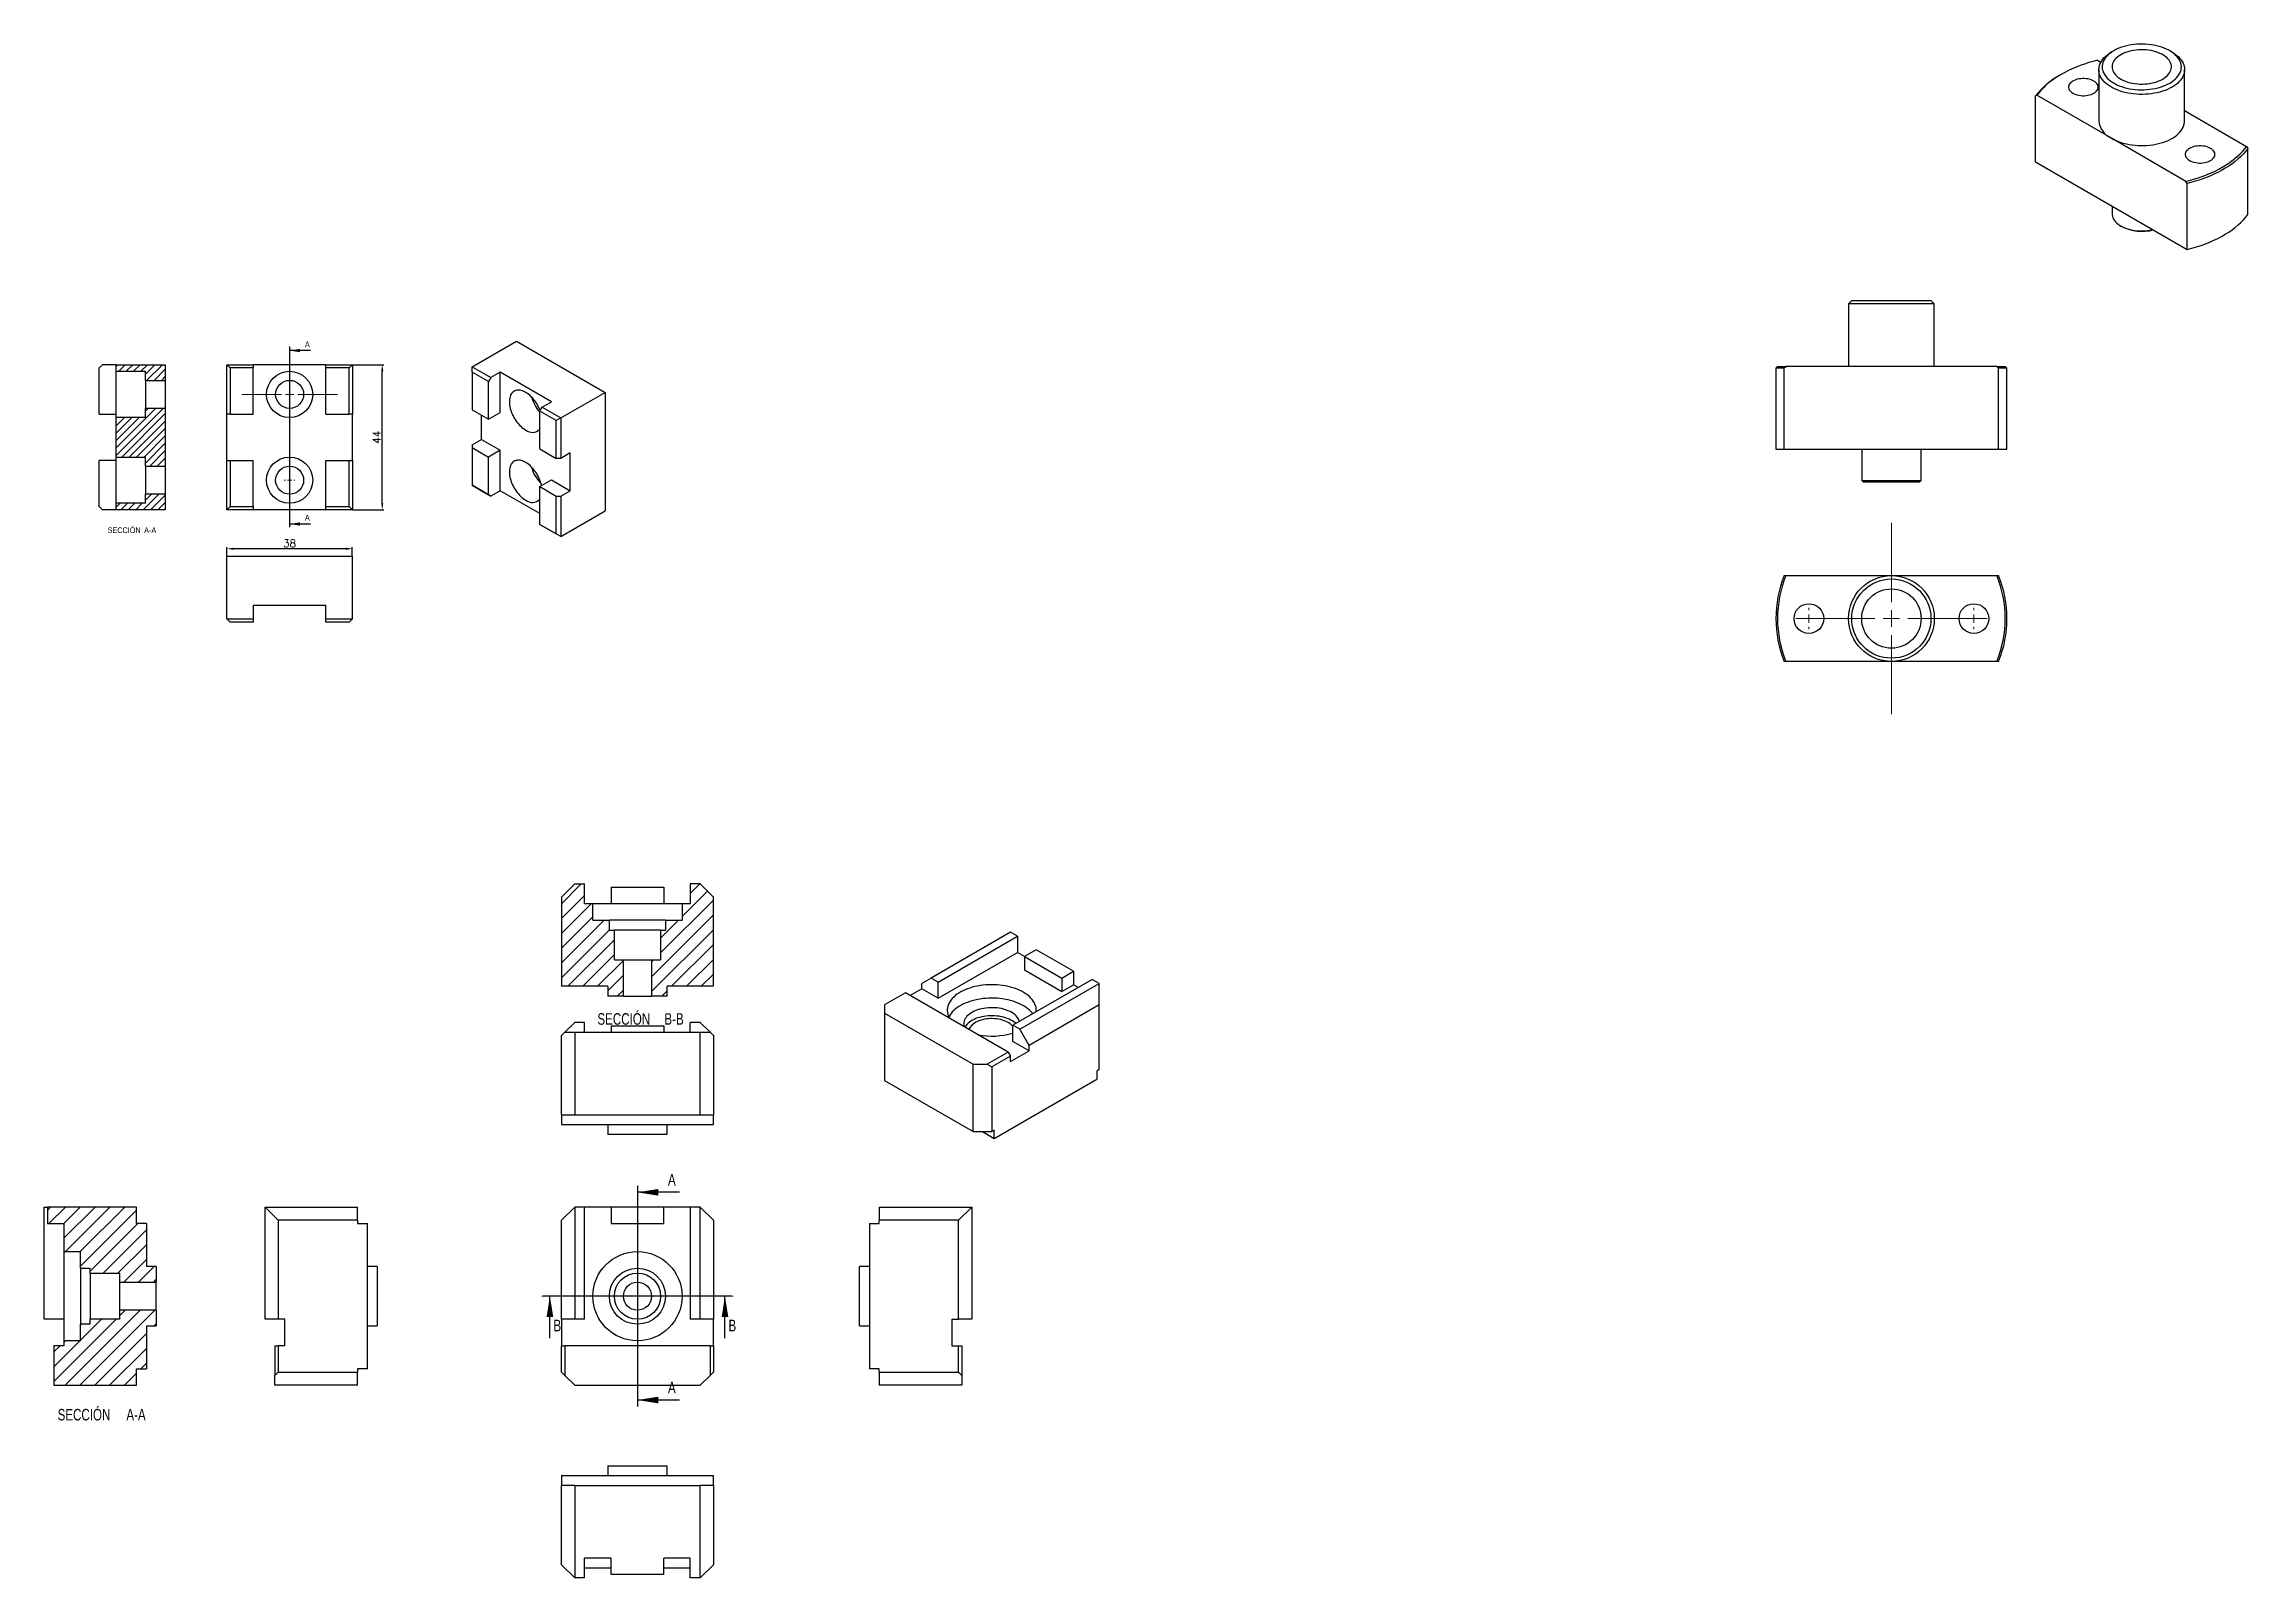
# Model space of a CAD drawing. Extents: x -13768 to 18086, y -10615 to 1188.
# Drawn here: x 7922 to 8590, y -839 to -374 of the extents above; entities that cross this region are included whole.
import ezdxf

# ---------------------------------------------------------------- set-up
doc = ezdxf.new("R2010")
doc.units = 0
doc.header["$LTSCALE"] = 7.5
doc.header["$MEASUREMENT"] = 0
doc.layers.get('0').update_dxf_attribs({"linetype": 'CONTINUOUS'})
doc.layers.get('DEFPOINTS').update_dxf_attribs({"linetype": 'CONTINUOUS'})
doc.layers.add('CO', color=3, linetype='CONTINUOUS')
doc.styles.add('ROMANS', font='ROMANS.SHX')
doc.styles.add('SLDTEXTSTYLE0', font='TXT', dxfattribs={"width": 0.75})
doc.dimstyles.new('1', dxfattribs={"dimtxt": 2.3, "dimasz": 2, "dimexe": 0.5, "dimexo": 0.0625, "dimgap": 0.5, "dimtad": 1, "dimdec": 4, "dimdsep": 46, "dimtxsty": 'ROMANS', "dimcen": -2, "dimclrt": 7, "dimadec": 0, "dimazin": 0, "dimtfac": 0.869565, "dimtdec": 4, "dimtmove": 0, "dimatfit": 3, "dimfxl": 1, "dimtolj": 1, "dimarcsym": 0})
pattern_1 = [(45, (7902.4803, -598.3481), (-1.122532, 1.122532), [])]
pattern_2 = [(45, (7866.263, -909.902), (-2.245064, 2.245064), [])]

msp = doc.modelspace()

# ---------------------------------------------------------------- texts
at = {"attachment_point": 1, "style": 'SLDTEXTSTYLE0'}
for s, insert, char_height in [('A', (8001.02882, -464.09739), 1.75), ('A', (8001.02882, -516.65739), 1.75), ('A', (8111.04069, -716.42216), 3.5), ('B', (8076.34023, -760.60222), 3.5), ('B', (8129.38023, -760.60222), 3.5), ('A', (8111.04069, -779.38223), 3.5)]:
    msp.add_mtext(s, dxfattribs=dict(at, insert=insert, char_height=char_height))

# ---------------------------------------------------------------- blocks, each defined once
blk = doc.blocks.new('SW_CENTERMARKSYMBOL_0')
at = {"color": 0, "linetype": 'Continuous', "lineweight": 0}
for p, q in [((0, 5), (0, 29)), ((-5, 0), (-29, 0)), ((0, 0), (-2.5, 0)), ((0, 0), (0, 2.5)), ((0, 0), (0, -2.5)), ((0, 0), (2.5, 0)), ((5, 0), (29, 0)), ((0, -5), (0, -29))]:
    blk.add_line(p, q, dxfattribs=at)
blk = doc.blocks.new('SW_CENTERMARKSYMBOL_1')
at = {"color": 0, "linetype": 'Continuous', "lineweight": 0}
for p, q in [((-2.5, 0), (-3.25, 0)), ((0, 0), (-1.25, 0)), ((0, 2.5), (0, 3.25)), ((0, 0), (0, 1.25)), ((0, 0), (0, -1.25)), ((0, 0), (1.25, 0)), ((2.5, 0), (3.25, 0)), ((0, -2.5), (0, -3.25))]:
    blk.add_line(p, q, dxfattribs=at)
blk = doc.blocks.new('SW_CENTERMARKSYMBOL_2')
at = {"color": 0, "linetype": 'Continuous', "lineweight": 0}
for p, q in [((-2.5, 0), (-3.25, 0)), ((0, 0), (-1.25, 0)), ((0, 2.5), (0, 3.25)), ((0, 0), (0, 1.25)), ((0, 0), (0, -1.25)), ((0, 0), (1.25, 0)), ((2.5, 0), (3.25, 0)), ((0, -2.5), (0, -3.25))]:
    blk.add_line(p, q, dxfattribs=at)
blk = doc.blocks.new('SW_NOTE_2')
at = {"color": 0, "linetype": 'Continuous', "lineweight": 0, "char_height": 3.5, "attachment_point": 2, "style": 'SLDTEXTSTYLE0'}
for s, insert in [('SECCIÓN', (10.45, 4.51)), ('A-A', (26.22, 4.51))]:
    blk.add_mtext(s, dxfattribs=dict(at, insert=insert))
blk = doc.blocks.new('SW_NOTE_3')
at = {"color": 0, "linetype": 'Continuous', "lineweight": 0, "char_height": 3.5, "attachment_point": 2, "style": 'SLDTEXTSTYLE0'}
for s, insert in [('SECCIÓN', (10.45, 4.51)), ('B-B', (25.67, 4.51))]:
    blk.add_mtext(s, dxfattribs=dict(at, insert=insert))
blk = doc.blocks.new('*D586')
at = {"layer": 'CO', "color": 0, "lineweight": -2}
for p, q in [((8015.47, -471.15), (8024.96, -471.15)), ((8024.46, -513.15), (8024.46, -473.15)), ((8015.47, -515.15), (8024.96, -515.15))]:
    blk.add_line(p, q, dxfattribs=at)
at = {"layer": 'CO', "color": 0}
for points in [[(8024.13, -473.15), (8024.79, -473.15), (8024.46, -471.15)], [(8024.13, -513.15), (8024.79, -513.15), (8024.46, -515.15)]]:
    blk.add_solid(points, dxfattribs=at)
at = {"layer": 'DEFPOINTS', "color": 0}
for p in [(8015.4, -471.15), (8024.46, -471.15), (8015.4, -515.15)]:
    blk.add_point(p, dxfattribs=at)
at = {"layer": 'CO', "color": 7, "insert": (8022.81, -493.15), "char_height": 2.3, "attachment_point": 5, "rotation": 90, "style": 'ROMANS'}
blk.add_mtext('\\A1;44', dxfattribs=at)
blk = doc.blocks.new('*D587')
at = {"layer": 'CO', "color": 0, "lineweight": -2}
for p, q in [((7977.4, -529.09), (7977.4, -526.44)), ((8013.4, -526.94), (7979.4, -526.94)), ((8015.4, -529.09), (8015.4, -526.44))]:
    blk.add_line(p, q, dxfattribs=at)
at = {"layer": 'CO', "color": 0}
for points in [[(7979.4, -526.61), (7979.4, -527.28), (7977.4, -526.94)], [(8013.4, -526.61), (8013.4, -527.28), (8015.4, -526.94)]]:
    blk.add_solid(points, dxfattribs=at)
at = {"layer": 'DEFPOINTS', "color": 0}
for p in [(7977.4, -526.94), (7977.4, -529.15), (8015.4, -529.15)]:
    blk.add_point(p, dxfattribs=at)
at = {"layer": 'CO', "color": 7, "insert": (7996.4, -525.29), "char_height": 2.3, "attachment_point": 5, "style": 'ROMANS'}
blk.add_mtext('\\A1;38', dxfattribs=at)

# ---------------------------------------------------------------- dimensions: what is measured, and where the dimension line sits
at = {"layer": 'CO'}
dim = msp.add_linear_dim(base=(8024.46044, -471.15394), p1=(8015.40302, -515.15394), p2=(8015.40302, -471.15394), angle=90, dimstyle='1', dxfattribs=at)
dim.commit()
dim.dimension.update_dxf_attribs({"geometry": '*D586', "text_midpoint": (8022.81044, -493.15394)})
dim = msp.add_linear_dim(base=(7977.40302, -526.94299), p1=(8015.40302, -529.14881), p2=(7977.40302, -529.14881), dimstyle='1', dxfattribs=at)
dim.commit()
dim.dimension.update_dxf_attribs({"geometry": '*D587', "text_midpoint": (7996.40302, -525.29299)})

# ---------------------------------------------------------------- hatches: boundary and pattern name
h = msp.add_hatch()
h.set_pattern_fill('ANSI31', color=256, scale=0.5, style=0)
h.set_pattern_definition(pattern_1)
h.paths.add_polyline_path([(7958.72248, -471.15394), (7943.72248, -471.15394), (7943.72248, -473.15394), (7952.72248, -473.15394), (7952.72248, -475.90394), (7958.72248, -475.90394)], flags=0)
h = msp.add_hatch()
h.set_pattern_fill('ANSI31', color=256, scale=0.5, style=0)
h.set_pattern_definition(pattern_1)
h.paths.add_polyline_path([(7952.72248, -484.40394), (7952.72248, -487.15394), (7943.72248, -487.15394), (7943.72248, -499.15394), (7952.72248, -499.15394), (7952.72248, -501.90394), (7958.72248, -501.90394), (7958.72248, -484.40394)], flags=0)
h = msp.add_hatch()
h.set_pattern_fill('ANSI31', color=256, scale=0.5, style=0)
h.set_pattern_definition(pattern_1)
h.paths.add_polyline_path([(7943.72248, -515.15394), (7958.72248, -515.15394), (7958.72248, -510.40394), (7952.72248, -510.40394), (7952.72248, -513.15394), (7943.72248, -513.15394)], flags=0)
h = msp.add_hatch()
h.set_pattern_fill('ANSI31', color=256, style=0)
h.set_pattern_definition(pattern_2)
h.paths.add_polyline_path([(8093.2891, -639.5239), (8088.2891, -639.5239), (8088.2891, -634.5239), (8085.7891, -634.5239), (8085.7891, -628.5239), (8082.7891, -628.5239), (8078.7891, -632.5239), (8078.7891, -659.5239), (8092.7891, -659.5239), (8092.7891, -662.5239), (8097.5391, -662.5239), (8097.5391, -651.5239), (8094.7891, -651.5239), (8094.7891, -642.5239), (8093.2891, -642.5239)], flags=0)
h = msp.add_hatch()
h.set_pattern_fill('ANSI31', color=256, style=0)
h.set_pattern_definition(pattern_2)
h.paths.add_polyline_path([(8115.2891, -639.5239), (8110.2891, -639.5239), (8110.2891, -642.5239), (8108.7891, -642.5239), (8108.7891, -651.5239), (8106.0391, -651.5239), (8106.0391, -662.5239), (8110.7891, -662.5239), (8110.7891, -659.5239), (8124.7891, -659.5239), (8124.7891, -632.5239), (8120.7891, -628.5239), (8117.7891, -628.5239), (8117.7891, -634.5239), (8115.2891, -634.5239)], flags=0)
h = msp.add_hatch()
h.set_pattern_fill('ANSI31', color=256, style=0)
h.set_pattern_definition(pattern_2)
h.paths.add_polyline_path([(7936.00101, -744.95532), (7936.00101, -746.45532), (7945.00101, -746.45532), (7945.00101, -749.20532), (7956.00101, -749.20532), (7956.00101, -744.45532), (7953.00101, -744.45532), (7953.00101, -731.45532), (7950.00101, -731.45532), (7950.00101, -726.45532), (7923.00101, -726.45532), (7923.00101, -731.45532), (7928.00101, -731.45532), (7928.00101, -739.95532), (7933.00101, -739.95532), (7933.00101, -744.95532)], flags=0)
h = msp.add_hatch()
h.set_pattern_fill('ANSI31', color=256, style=0)
h.set_pattern_definition(pattern_2)
h.paths.add_polyline_path([(7936.00101, -760.45532), (7936.00101, -761.95532), (7933.00101, -761.95532), (7933.00101, -766.95532), (7928.00101, -766.95532), (7928.00101, -768.45532), (7925.00101, -768.45532), (7925.00101, -780.45532), (7950.00101, -780.45532), (7950.00101, -775.45532), (7953.00101, -775.45532), (7953.00101, -762.45532), (7956.00101, -762.45532), (7956.00101, -757.70532), (7945.00101, -757.70532), (7945.00101, -760.45532)], flags=0)

# ---------------------------------------------------------------- linework, layer by layer
for p, q in [((8544.17887, -378.8878), (8545.18506, -379.46866)), ((8549.09684, -376.01096), (8548.38961, -376.41936)), ((8566.77738, -376.41936), (8566.07016, -376.01096)), ((8533.18435, -383.15868), (8532.83074, -383.36288)), ((8544.5835, -381.72515), (8544.5835, -397.23943)), ((8570.5835, -397.23943), (8570.5835, -381.72515)), ((8525.41286, -409.69454), (8525.41286, -389.68929)), ((8548.39111, -402.54608), (8525.7941, -389.5011)), ((8570.5835, -394.13086), (8589.3729, -404.97775)), ((8570.98812, -415.59106), (8548.39111, -402.54608)), ((8589.75414, -425.61136), (8589.75414, -405.60611)), ((8525.41286, -409.69454), (8571.36936, -436.22466)), ((8571.36936, -436.22466), (8571.36936, -416.21941)), ((8548.5835, -423.07066), (8548.5835, -425.41009)), ((8551.2185, -429.08333), (8551.57211, -429.28753)), ((8469.72809, -451.71889), (8468.72809, -452.71889)), ((8468.72809, -452.71889), (8468.72809, -471.71889)), ((8494.72809, -452.71889), (8468.72809, -452.71889)), ((8469.72809, -451.71889), (8493.72809, -451.71889)), ((8494.72809, -452.71889), (8493.72809, -451.71889)), ((8494.72809, -471.71889), (8494.72809, -452.71889)), ((7996.40302, -465.87394), (7996.40302, -520.43394)), ((8002.75302, -466.87394), (7996.40302, -466.87394)), ((8051.66332, -471.78276), (8065.09835, -464.02688)), ((8065.09835, -464.02688), (8091.9684, -479.53863)), ((7939.72248, -471.15394), (7938.72248, -472.15394)), ((7938.72248, -486.15394), (7938.72248, -472.15394)), ((7943.72248, -471.15394), (7939.72248, -471.15394)), ((7943.72248, -471.15394), (7943.72248, -473.15394)), ((7943.72248, -471.15394), (7958.72248, -471.15394)), ((7943.72248, -473.15394), (7952.72248, -473.15394)), ((7943.72248, -473.15394), (7943.72248, -487.15394)), ((7952.72248, -475.90394), (7952.72248, -473.15394)), ((7958.72248, -471.15394), (7958.72248, -475.90394)), ((7978.40302, -472.15394), (7977.40302, -471.15394)), ((7977.40302, -471.15394), (7985.40302, -471.15394)), ((7977.40302, -486.15394), (7977.40302, -471.15394)), ((7978.40302, -472.15394), (7978.40302, -486.15394)), ((7985.40302, -472.15394), (7978.40302, -472.15394)), ((7985.40302, -471.15394), (7985.40302, -472.15394)), ((8007.40302, -471.15394), (7985.40302, -471.15394)), ((7985.40302, -486.15394), (7985.40302, -472.15394)), ((8007.40302, -471.15394), (8015.40302, -471.15394)), ((8007.40302, -472.15394), (8007.40302, -471.15394)), ((8007.40302, -486.15394), (8007.40302, -472.15394)), ((8014.40302, -472.15394), (8007.40302, -472.15394)), ((8015.40302, -471.15394), (8014.40302, -472.15394)), ((8014.40302, -486.15394), (8014.40302, -472.15394)), ((8015.40302, -471.15394), (8015.40302, -486.15394)), ((8051.66332, -471.78276), (8057.32017, -475.04839)), ((8051.66332, -473.41571), (8051.66332, -471.78276)), ((8056.61306, -476.27313), (8051.66332, -473.41571)), ((8051.66332, -473.41571), (8051.66332, -484.84728)), ((8060.1486, -473.41557), (8057.32017, -475.04839)), ((8075.70495, -482.39606), (8060.1486, -473.41557)), ((8060.1486, -485.66368), (8060.1486, -473.41557)), ((8447.22809, -471.71889), (8446.72809, -472.21889)), ((8446.72809, -472.21889), (8446.72809, -496.71889)), ((8449.23194, -472.21889), (8446.72809, -472.21889)), ((8447.22809, -471.71889), (8449.77109, -471.71889)), ((8449.23194, -496.71889), (8449.23194, -472.21889)), ((8481.72809, -471.71889), (8449.77109, -471.71889)), ((8513.68509, -471.71889), (8481.72809, -471.71889)), ((8513.68509, -471.71889), (8516.22809, -471.71889)), ((8514.22424, -496.71889), (8514.22424, -472.21889)), ((8516.72809, -472.21889), (8514.22424, -472.21889)), ((8516.72809, -472.21889), (8516.22809, -471.71889)), ((8516.72809, -496.71889), (8516.72809, -472.21889)), ((7952.72248, -475.90394), (7958.72248, -475.90394)), ((7952.72248, -475.90394), (7952.72248, -484.40394)), ((7958.72248, -475.90394), (7958.72248, -484.40394)), ((8057.32017, -475.04839), (8056.61306, -476.27313)), ((8056.61306, -487.7047), (8056.61306, -476.27313)), ((8078.53338, -487.29451), (8091.9684, -479.53863)), ((8091.9684, -479.53863), (8091.9684, -515.46643)), ((7938.72248, -486.15394), (7943.72248, -486.15394)), ((7943.72248, -487.15394), (7943.72248, -499.15394)), ((7952.72248, -487.15394), (7943.72248, -487.15394)), ((7958.72248, -484.40394), (7952.72248, -484.40394)), ((7952.72248, -487.15394), (7952.72248, -484.40394)), ((7958.72248, -484.40394), (7958.72248, -501.90394)), ((7978.40302, -486.15394), (7977.40302, -486.15394)), ((7977.40302, -500.15394), (7977.40302, -486.15394)), ((7978.40302, -486.15394), (7985.40302, -486.15394)), ((8007.40302, -486.15394), (8014.40302, -486.15394)), ((8015.40302, -486.15394), (8014.40302, -486.15394)), ((8015.40302, -500.15394), (8015.40302, -486.15394)), ((8051.66332, -484.84728), (8056.61306, -487.7047)), ((8054.49174, -493.82962), (8054.49174, -486.48009)), ((8056.61306, -487.7047), (8060.1486, -485.66368)), ((8072.16941, -485.25362), (8072.87652, -484.02888)), ((8077.11916, -488.11105), (8072.16941, -485.25362)), ((8072.16941, -496.68519), (8072.16941, -485.25362)), ((8072.87652, -484.02888), (8075.70495, -482.39606)), ((8072.87652, -484.02888), (8078.53338, -487.29451)), ((8078.53338, -487.29451), (8077.11916, -488.11105)), ((8078.53338, -487.29451), (8078.53338, -499.54262)), ((8051.66332, -495.46244), (8054.49174, -493.82962)), ((8054.49174, -493.82962), (8060.1486, -497.09526)), ((8077.11916, -499.54262), (8077.11916, -488.11105)), ((7938.72248, -514.15394), (7938.72248, -500.15394)), ((7943.72248, -500.15394), (7938.72248, -500.15394)), ((7943.72248, -499.15394), (7952.72248, -499.15394)), ((7943.72248, -499.15394), (7943.72248, -513.15394)), ((7952.72248, -501.90394), (7952.72248, -499.15394)), ((7977.40302, -515.15394), (7977.40302, -500.15394)), ((7977.40302, -500.15394), (7978.40302, -500.15394)), ((7978.40302, -500.15394), (7978.40302, -514.15394)), ((7978.40302, -500.15394), (7985.40302, -500.15394)), ((7985.40302, -514.15394), (7985.40302, -500.15394)), ((8007.40302, -514.15394), (8007.40302, -500.15394)), ((8007.40302, -500.15394), (8014.40302, -500.15394)), ((8014.40302, -514.15394), (8014.40302, -500.15394)), ((8014.40302, -500.15394), (8015.40302, -500.15394)), ((8015.40302, -500.15394), (8015.40302, -515.15394)), ((8051.66332, -495.46244), (8051.66332, -496.27885)), ((8051.66332, -496.27885), (8056.61306, -499.13628)), ((8051.66332, -496.27885), (8051.66332, -507.71042)), ((8060.1486, -497.09526), (8056.61306, -499.13628)), ((8056.61306, -510.56785), (8056.61306, -499.13628)), ((8060.1486, -509.34337), (8060.1486, -497.09526)), ((8072.16941, -496.68519), (8077.11916, -499.54262)), ((8078.53338, -499.54262), (8077.11916, -499.54262)), ((8081.3618, -497.90981), (8078.53338, -499.54262)), ((8081.3618, -509.34138), (8081.3618, -497.90981)), ((8446.72809, -496.71889), (8449.23194, -496.71889)), ((8449.23194, -496.71889), (8514.22424, -496.71889)), ((8472.72809, -496.71889), (8472.72809, -506.21889)), ((8490.72809, -506.21889), (8490.72809, -496.71889)), ((8514.22424, -496.71889), (8516.72809, -496.71889)), ((7952.72248, -501.90394), (7952.72248, -510.40394)), ((7952.72248, -501.90394), (7958.72248, -501.90394)), ((7958.72248, -501.90394), (7958.72248, -510.40394)), ((8072.16941, -508.11677), (8075.70495, -506.07575)), ((8075.70495, -506.07575), (8081.3618, -509.34138)), ((8472.72809, -506.21889), (8473.22809, -506.71889)), ((8472.72809, -506.21889), (8490.72809, -506.21889)), ((8490.22809, -506.71889), (8473.22809, -506.71889)), ((8490.22809, -506.71889), (8490.72809, -506.21889)), ((7938.72248, -514.15394), (7939.72248, -515.15394)), ((7943.72248, -513.15394), (7943.72248, -515.15394)), ((7952.72248, -513.15394), (7943.72248, -513.15394)), ((7958.72248, -510.40394), (7952.72248, -510.40394)), ((7952.72248, -513.15394), (7952.72248, -510.40394)), ((7958.72248, -510.40394), (7958.72248, -515.15394)), ((7977.40302, -515.15394), (7978.40302, -514.15394)), ((7978.40302, -514.15394), (7985.40302, -514.15394)), ((7985.40302, -514.15394), (7985.40302, -515.15394)), ((8007.40302, -514.15394), (8014.40302, -514.15394)), ((8007.40302, -515.15394), (8007.40302, -514.15394)), ((8015.40302, -515.15394), (8014.40302, -514.15394)), ((8051.66332, -507.71042), (8056.61306, -510.56785)), ((8051.66332, -507.71055), (8051.66332, -507.71042)), ((8057.32017, -510.97618), (8051.66332, -507.71055)), ((8056.61306, -510.56785), (8057.32017, -510.97618)), ((8060.1486, -509.34337), (8057.32017, -510.97618)), ((8072.16941, -516.28284), (8060.1486, -509.34337)), ((8072.16941, -508.11677), (8077.11916, -510.97419)), ((8072.16941, -519.54834), (8072.16941, -508.11677)), ((8077.11916, -522.40577), (8077.11916, -510.97419)), ((8077.11916, -510.97419), (8078.53338, -510.97419)), ((8078.53338, -510.97419), (8081.3618, -509.34138)), ((8078.53338, -510.97419), (8078.53338, -523.22231)), ((7943.72248, -515.15394), (7939.72248, -515.15394)), ((7958.72248, -515.15394), (7943.72248, -515.15394)), ((7985.40302, -515.15394), (7977.40302, -515.15394)), ((8007.40302, -515.15394), (7985.40302, -515.15394)), ((8002.75302, -519.43394), (7996.40302, -519.43394)), ((8015.40302, -515.15394), (8007.40302, -515.15394)), ((8072.16941, -519.54834), (8077.11916, -522.40577)), ((8072.87652, -519.95667), (8072.16941, -519.54834)), ((8078.53338, -523.22231), (8072.87652, -519.95667)), ((8078.53338, -523.22231), (8091.9684, -515.46643)), ((8078.53338, -523.22231), (8077.11916, -522.40577)), ((7977.40302, -548.14881), (7977.40302, -529.14881)), ((7977.40302, -529.14881), (8015.40302, -529.14881)), ((8015.40302, -548.14881), (8015.40302, -529.14881)), ((8449.77109, -535.09078), (8481.72809, -535.09078)), ((8481.72809, -535.09078), (8513.68509, -535.09078)), ((8007.40302, -544.14881), (7985.40302, -544.14881)), ((7985.40302, -544.14881), (7985.40302, -548.14881)), ((8007.40302, -548.14881), (8007.40302, -544.14881)), ((7978.40302, -549.14881), (7977.40302, -548.14881)), ((7977.40302, -548.14881), (7985.40302, -548.14881)), ((7985.40302, -549.14881), (7978.40302, -549.14881)), ((7985.40302, -548.14881), (7985.40302, -549.14881)), ((8007.40302, -548.14881), (8015.40302, -548.14881)), ((8007.40302, -549.14881), (8007.40302, -548.14881)), ((8014.40302, -549.14881), (8007.40302, -549.14881)), ((8015.40302, -548.14881), (8014.40302, -549.14881)), ((8481.72809, -561.09078), (8449.77109, -561.09078)), ((8513.68509, -561.09078), (8481.72809, -561.09078)), ((8078.7891, -632.5239), (8082.7891, -628.5239)), ((8078.7891, -632.5239), (8078.7891, -659.5239)), ((8082.7891, -628.5239), (8085.7891, -628.5239)), ((8085.7891, -634.5239), (8085.7891, -628.5239)), ((8093.7891, -629.5239), (8109.7891, -629.5239)), ((8093.7891, -629.5239), (8093.7891, -634.5239)), ((8109.7891, -629.5239), (8109.7891, -634.5239)), ((8117.7891, -628.5239), (8117.7891, -634.5239)), ((8120.7891, -628.5239), (8117.7891, -628.5239)), ((8120.7891, -628.5239), (8124.7891, -632.5239)), ((8124.7891, -659.5239), (8124.7891, -632.5239)), ((8088.2891, -634.5239), (8085.7891, -634.5239)), ((8088.2891, -639.5239), (8088.2891, -634.5239)), ((8115.2891, -634.5239), (8088.2891, -634.5239)), ((8088.2891, -639.5239), (8093.2891, -639.5239)), ((8093.2891, -642.5239), (8093.2891, -639.5239)), ((8110.2891, -639.5239), (8093.2891, -639.5239)), ((8110.2891, -639.5239), (8110.2891, -642.5239)), ((8110.2891, -639.5239), (8115.2891, -639.5239)), ((8115.2891, -634.5239), (8115.2891, -639.5239)), ((8117.7891, -634.5239), (8115.2891, -634.5239)), ((8093.2891, -642.5239), (8094.7891, -642.5239)), ((8094.7891, -651.5239), (8094.7891, -642.5239)), ((8108.7891, -642.5239), (8094.7891, -642.5239)), ((8108.7891, -642.5239), (8108.7891, -651.5239)), ((8108.7891, -642.5239), (8110.2891, -642.5239)), ((8214.80422, -643.16414), (8190.76259, -657.04308)), ((8192.88391, -658.26769), (8216.92554, -644.38875)), ((8216.92554, -644.38875), (8214.80422, -643.16414)), ((8216.92554, -644.38875), (8216.92554, -649.288)), ((8094.7891, -651.5239), (8097.5391, -651.5239)), ((8097.5391, -662.5239), (8097.5391, -651.5239)), ((8097.5391, -651.5239), (8106.0391, -651.5239)), ((8106.0391, -651.5239), (8106.0391, -662.5239)), ((8106.0391, -651.5239), (8108.7891, -651.5239)), ((8192.88391, -663.16694), (8216.92554, -649.288)), ((8219.04686, -650.51261), (8216.92554, -649.288)), ((8222.58239, -648.47093), (8219.04686, -650.51195)), ((8219.04686, -650.51195), (8230.36057, -657.04321)), ((8219.04686, -650.51195), (8219.04686, -654.59465)), ((8233.8961, -655.00219), (8222.58239, -648.47093)), ((8092.7891, -659.5239), (8078.7891, -659.5239)), ((8092.7891, -659.5239), (8092.7891, -662.5239)), ((8124.7891, -659.5239), (8110.7891, -659.5239)), ((8110.7891, -662.5239), (8110.7891, -659.5239)), ((8187.93416, -660.30951), (8184.39897, -662.35033)), ((8190.76259, -657.04308), (8187.93416, -658.67643)), ((8187.93416, -660.30951), (8187.93416, -658.67643)), ((8192.88391, -663.16694), (8187.93416, -660.30951)), ((8192.88391, -658.26769), (8190.76259, -657.04308)), ((8192.88391, -663.16694), (8192.88391, -658.26769)), ((8239.55295, -657.45128), (8215.51132, -671.33022)), ((8217.63264, -672.55483), (8241.67427, -658.6759)), ((8219.04686, -654.59465), (8230.36057, -661.12592)), ((8230.36057, -657.04321), (8233.8961, -655.00219)), ((8230.36057, -657.04321), (8230.36057, -661.12592)), ((8230.36057, -661.12592), (8233.8961, -659.0849)), ((8233.8961, -655.00219), (8233.8961, -659.0849)), ((8235.30962, -659.90091), (8233.8961, -659.0849)), ((8241.67427, -658.6759), (8239.55295, -657.45128)), ((8241.67427, -665.20769), (8241.67427, -658.6759)), ((8097.5391, -662.5239), (8092.7891, -662.5239)), ((8097.5391, -662.5239), (8106.0391, -662.5239)), ((8110.7891, -662.5239), (8106.0391, -662.5239)), ((8182.98441, -661.53372), (8176.62045, -665.20756)), ((8176.62045, -665.20756), (8176.62045, -667.65678)), ((8176.62045, -667.65678), (8203.49051, -683.16854)), ((8176.62045, -667.65678), (8176.62045, -688.0703)), ((8214.09711, -679.4947), (8182.98441, -661.53372)), ((8241.67427, -665.20769), (8220.46107, -677.45381)), ((8241.67427, -684.80467), (8241.67427, -665.20769)), ((8078.7891, -674.47314), (8079.7891, -673.47314)), ((8082.7891, -670.47314), (8079.7891, -673.47314)), ((8079.7891, -673.47314), (8082.7891, -673.47314)), ((8085.7891, -670.47314), (8082.7891, -670.47314)), ((8082.7891, -673.47314), (8120.7891, -673.47314)), ((8082.7891, -673.47314), (8082.7891, -698.47314)), ((8085.7891, -673.47314), (8085.7891, -670.47314)), ((8093.7891, -671.47314), (8093.7891, -673.47314)), ((8093.7891, -671.47314), (8109.7891, -671.47314)), ((8109.7891, -671.47314), (8109.7891, -673.47314)), ((8120.7891, -670.47314), (8117.7891, -670.47314)), ((8117.7891, -673.47314), (8117.7891, -670.47314)), ((8123.7891, -673.47314), (8120.7891, -670.47314)), ((8120.7891, -698.47314), (8120.7891, -673.47314)), ((8120.7891, -673.47314), (8123.7891, -673.47314)), ((8123.7891, -673.47314), (8124.7891, -674.47314)), ((8215.51132, -676.22947), (8215.51132, -671.33022)), ((8217.63264, -672.55483), (8215.51132, -671.33022)), ((8220.46107, -677.45381), (8217.63264, -672.55483)), ((8078.7891, -698.47314), (8078.7891, -674.47314)), ((8124.7891, -674.47314), (8124.7891, -698.47314)), ((8214.09711, -679.4947), (8207.73315, -683.16854)), ((8214.80422, -680.71945), (8209.14736, -683.98508)), ((8214.09711, -679.4947), (8214.80422, -680.71945)), ((8214.80422, -682.35253), (8220.46107, -679.0869)), ((8214.80422, -682.35253), (8214.80422, -680.71945)), ((8220.46107, -679.0869), (8215.51132, -676.22947)), ((8220.46107, -679.0869), (8220.46107, -677.45381)), ((8203.49051, -703.58206), (8203.49051, -683.16854)), ((8203.49051, -683.16854), (8207.73315, -683.16854)), ((8207.73315, -683.16854), (8209.14736, -683.98508)), ((8209.14736, -683.98508), (8209.14736, -703.58206)), ((8209.85447, -705.62348), (8240.96717, -687.6625)), ((8241.67427, -684.80467), (8240.96717, -685.21288)), ((8240.96717, -685.21288), (8240.96717, -687.6625)), ((8176.62045, -688.0703), (8203.49051, -703.58206)), ((8078.7891, -698.47314), (8082.7891, -698.47314)), ((8078.7891, -698.47314), (8078.7891, -701.47314)), ((8082.7891, -698.47314), (8120.7891, -698.47314)), ((8120.7891, -698.47314), (8124.7891, -698.47314)), ((8124.7891, -701.47314), (8124.7891, -698.47314)), ((8078.7891, -701.47314), (8124.7891, -701.47314)), ((8092.7891, -701.47314), (8092.7891, -704.47314)), ((8110.7891, -704.47314), (8092.7891, -704.47314)), ((8110.7891, -704.47314), (8110.7891, -701.47314)), ((8203.49051, -703.58206), (8209.14736, -703.58206)), ((8206.31825, -703.58206), (8209.85447, -705.62348)), ((8209.85447, -703.17385), (8209.14736, -703.58206)), ((8209.85447, -705.62348), (8209.85447, -703.17385)), ((8101.7891, -719.97526), (8101.7891, -786.93532)), ((7922.00101, -760.45532), (7922.00101, -726.45532)), ((7922.00101, -726.45532), (7923.00101, -726.45532)), ((7923.00101, -726.45532), (7923.00101, -731.45532)), ((7950.00101, -726.45532), (7923.00101, -726.45532)), ((7950.00101, -731.45532), (7950.00101, -726.45532)), ((7992.94641, -730.45532), (7988.94641, -726.45532)), ((7988.94641, -726.45532), (8016.94641, -726.45532)), ((7988.94641, -760.45532), (7988.94641, -726.45532)), ((8016.94641, -730.45532), (8016.94641, -726.45532)), ((8082.7891, -726.45532), (8078.7891, -730.45532)), ((8082.7891, -726.45532), (8082.7891, -760.45532)), ((8085.7891, -726.45532), (8082.7891, -726.45532)), ((8085.7891, -760.45532), (8085.7891, -726.45532)), ((8093.7891, -726.45532), (8085.7891, -726.45532)), ((8093.7891, -726.45532), (8093.7891, -731.45532)), ((8109.7891, -726.45532), (8093.7891, -726.45532)), ((8114.4891, -721.97526), (8101.7891, -721.97526)), ((8109.7891, -731.45532), (8109.7891, -726.45532)), ((8117.7891, -726.45532), (8109.7891, -726.45532)), ((8117.7891, -726.45532), (8117.7891, -760.45532)), ((8120.7891, -726.45532), (8117.7891, -726.45532)), ((8120.7891, -760.45532), (8120.7891, -726.45532)), ((8124.7891, -730.45532), (8120.7891, -726.45532)), ((8175.07288, -726.45532), (8203.07288, -726.45532)), ((8175.07288, -726.45532), (8175.07288, -730.45532)), ((8203.07288, -726.45532), (8199.07288, -730.45532)), ((8203.07288, -726.45532), (8203.07288, -760.45532)), ((7923.00101, -731.45532), (7928.00101, -731.45532)), ((7928.00101, -731.45532), (7928.00101, -739.95532)), ((7953.00101, -731.45532), (7950.00101, -731.45532)), ((7953.00101, -731.45532), (7953.00101, -744.45532)), ((7992.94641, -730.45532), (7992.94641, -760.45532)), ((8016.94641, -730.45532), (7992.94641, -730.45532)), ((8016.94641, -730.45532), (8016.94641, -731.45532)), ((8016.94641, -731.45532), (8019.94641, -731.45532)), ((8019.94641, -775.45532), (8019.94641, -731.45532)), ((8078.7891, -760.45532), (8078.7891, -730.45532)), ((8093.7891, -731.45532), (8109.7891, -731.45532)), ((8124.7891, -730.45532), (8124.7891, -760.45532)), ((8172.07288, -731.45532), (8175.07288, -731.45532)), ((8172.07288, -731.45532), (8172.07288, -775.45532)), ((8199.07288, -730.45532), (8175.07288, -730.45532)), ((8175.07288, -731.45532), (8175.07288, -730.45532)), ((8199.07288, -760.45532), (8199.07288, -730.45532)), ((7928.00101, -739.95532), (7933.00101, -739.95532)), ((7928.00101, -739.95532), (7928.00101, -766.95532)), ((7933.00101, -744.95532), (7933.00101, -739.95532)), ((7933.00101, -744.95532), (7936.00101, -744.95532)), ((7933.00101, -744.95532), (7933.00101, -761.95532)), ((7936.00101, -746.45532), (7936.00101, -744.95532)), ((7936.00101, -746.45532), (7945.00101, -746.45532)), ((7936.00101, -746.45532), (7936.00101, -760.45532)), ((7945.00101, -749.20532), (7945.00101, -746.45532)), ((7956.00101, -744.45532), (7953.00101, -744.45532)), ((7956.00101, -744.45532), (7956.00101, -749.20532)), ((8022.94641, -744.45532), (8019.94641, -744.45532)), ((8022.94641, -744.45532), (8022.94641, -762.45532)), ((8172.07288, -744.45532), (8169.07288, -744.45532)), ((8169.07288, -762.45532), (8169.07288, -744.45532)), ((7945.00101, -757.70532), (7945.00101, -749.20532)), ((7945.00101, -749.20532), (7956.00101, -749.20532)), ((7956.00101, -757.70532), (7956.00101, -749.20532)), ((8130.3091, -753.45532), (8073.2691, -753.45532)), ((8075.2691, -766.15532), (8075.2691, -753.45532)), ((8128.3091, -766.15532), (8128.3091, -753.45532)), ((7928.00101, -760.45532), (7922.00101, -760.45532)), ((7945.00101, -760.45532), (7936.00101, -760.45532)), ((7936.00101, -761.95532), (7936.00101, -760.45532)), ((7956.00101, -757.70532), (7945.00101, -757.70532)), ((7945.00101, -760.45532), (7945.00101, -757.70532)), ((7956.00101, -757.70532), (7956.00101, -762.45532)), ((7992.94641, -760.45532), (7988.94641, -760.45532)), ((7994.94641, -760.45532), (7992.94641, -760.45532)), ((7994.94641, -768.45532), (7994.94641, -760.45532)), ((8082.7891, -760.45532), (8078.7891, -760.45532)), ((8078.7891, -760.45532), (8078.7891, -768.45532)), ((8085.7891, -760.45532), (8082.7891, -760.45532)), ((8120.7891, -760.45532), (8117.7891, -760.45532)), ((8124.7891, -760.45532), (8120.7891, -760.45532)), ((8124.7891, -768.45532), (8124.7891, -760.45532)), ((8197.07288, -760.45532), (8199.07288, -760.45532)), ((8197.07288, -760.45532), (8197.07288, -768.45532)), ((8203.07288, -760.45532), (8199.07288, -760.45532)), ((7928.00101, -766.95532), (7928.00101, -768.45532)), ((7933.00101, -766.95532), (7928.00101, -766.95532)), ((7933.00101, -766.95532), (7933.00101, -761.95532)), ((7936.00101, -761.95532), (7933.00101, -761.95532)), ((7953.00101, -762.45532), (7956.00101, -762.45532)), ((7953.00101, -762.45532), (7953.00101, -775.45532)), ((8019.94641, -762.45532), (8022.94641, -762.45532)), ((8169.07288, -762.45532), (8172.07288, -762.45532)), ((7925.00101, -768.45532), (7925.00101, -780.45532)), ((7928.00101, -768.45532), (7925.00101, -768.45532)), ((7991.94641, -768.45532), (7991.94641, -777.45532)), ((7991.94641, -768.45532), (7992.94641, -768.45532)), ((7992.94641, -768.45532), (7992.94641, -776.45532)), ((7994.94641, -768.45532), (7992.94641, -768.45532)), ((8078.7891, -776.45532), (8078.7891, -768.45532)), ((8078.7891, -768.45532), (8079.7891, -768.45532)), ((8079.7891, -768.45532), (8079.7891, -777.45532)), ((8123.7891, -768.45532), (8079.7891, -768.45532)), ((8123.7891, -768.45532), (8124.7891, -768.45532)), ((8123.7891, -768.45532), (8123.7891, -777.45532)), ((8124.7891, -768.45532), (8124.7891, -776.45532)), ((8197.07288, -768.45532), (8199.07288, -768.45532)), ((8199.07288, -776.45532), (8199.07288, -768.45532)), ((8199.07288, -768.45532), (8200.07288, -768.45532)), ((8200.07288, -768.45532), (8200.07288, -777.45532)), ((7925.00101, -780.45532), (7950.00101, -780.45532)), ((7950.00101, -775.45532), (7953.00101, -775.45532)), ((7950.00101, -780.45532), (7950.00101, -775.45532)), ((7991.94641, -777.45532), (7992.94641, -776.45532)), ((7991.94641, -780.45532), (7991.94641, -777.45532)), ((8016.94641, -780.45532), (7991.94641, -780.45532)), ((7992.94641, -776.45532), (8016.94641, -776.45532)), ((8019.94641, -775.45532), (8016.94641, -775.45532)), ((8016.94641, -775.45532), (8016.94641, -776.45532)), ((8016.94641, -780.45532), (8016.94641, -776.45532)), ((8078.7891, -776.45532), (8079.7891, -777.45532)), ((8079.7891, -777.45532), (8082.7891, -780.45532)), ((8082.7891, -780.45532), (8120.7891, -780.45532)), ((8120.7891, -780.45532), (8123.7891, -777.45532)), ((8123.7891, -777.45532), (8124.7891, -776.45532)), ((8175.07288, -775.45532), (8172.07288, -775.45532)), ((8175.07288, -776.45532), (8175.07288, -775.45532)), ((8175.07288, -776.45532), (8199.07288, -776.45532)), ((8175.07288, -776.45532), (8175.07288, -780.45532)), ((8200.07288, -780.45532), (8175.07288, -780.45532)), ((8199.07288, -776.45532), (8200.07288, -777.45532)), ((8200.07288, -777.45532), (8200.07288, -780.45532)), ((8114.4891, -784.93532), (8101.7891, -784.93532)), ((8078.7891, -807.84555), (8124.7891, -807.84555)), ((8078.7891, -807.84555), (8078.7891, -810.84555)), ((8092.7891, -804.84555), (8092.7891, -807.84555)), ((8092.7891, -804.84555), (8101.7891, -804.84555)), ((8101.7891, -804.84555), (8110.7891, -804.84555)), ((8110.7891, -807.84555), (8110.7891, -804.84555)), ((8124.7891, -810.84555), (8124.7891, -807.84555)), ((8078.7891, -834.84555), (8078.7891, -810.84555)), ((8082.7891, -810.84555), (8078.7891, -810.84555)), ((8082.7891, -810.84555), (8082.7891, -838.84555)), ((8082.7891, -810.84555), (8120.7891, -810.84555)), ((8120.7891, -838.84555), (8120.7891, -810.84555)), ((8124.7891, -810.84555), (8120.7891, -810.84555)), ((8124.7891, -810.84555), (8124.7891, -834.84555)), ((8093.7891, -832.84555), (8085.7891, -832.84555)), ((8085.7891, -838.84555), (8085.7891, -832.84555)), ((8093.7891, -837.84555), (8093.7891, -832.84555)), ((8117.7891, -832.84555), (8109.7891, -832.84555)), ((8109.7891, -837.84555), (8109.7891, -832.84555)), ((8117.7891, -838.84555), (8117.7891, -832.84555)), ((8082.7891, -838.84555), (8078.7891, -834.84555)), ((8085.7891, -838.84555), (8082.7891, -838.84555)), ((8093.7891, -835.84555), (8085.7891, -835.84555)), ((8109.7891, -837.84555), (8093.7891, -837.84555)), ((8117.7891, -835.84555), (8109.7891, -835.84555)), ((8120.7891, -838.84555), (8117.7891, -838.84555)), ((8124.7891, -834.84555), (8120.7891, -838.84555))]:
    msp.add_line(p, q)
at = {"flags": 128}
for points in [[(8544.17887, -378.8878), (8542.82699, -379.23679), (8541.50229, -379.61896), (8540.20722, -380.03359), (8538.94417, -380.47992), (8537.71546, -380.95714), (8536.52336, -381.46435), (8535.37007, -382.00063), (8534.2577, -382.56499), (8533.18831, -383.15639), (8532.16387, -383.77373), (8531.18627, -384.41589), (8530.2573, -385.08167), (8529.37869, -385.76986), (8528.55204, -386.47917), (8527.77888, -387.20832), (8527.06064, -387.95594), (8526.39864, -388.72068), (8525.7941, -389.5011)], [(8566.77738, -376.41936), (8567.09109, -376.60693), (8567.68639, -377.00227), (8568.23247, -377.42061), (8568.72667, -377.85993), (8569.16658, -378.31807), (8569.55006, -378.79282), (8569.87524, -379.28185), (8570.14053, -379.78278), (8570.34465, -380.29318), (8570.4866, -380.81056), (8570.56568, -381.33239), (8570.58152, -381.85613), (8570.53403, -382.37923), (8570.42345, -382.89915), (8570.25031, -383.41335), (8570.01546, -383.91933), (8569.72004, -384.41461), (8569.3655, -384.89679), (8568.95355, -385.36352), (8568.48621, -385.81253), (8567.96576, -386.24162), (8567.39472, -386.64871), (8566.77588, -387.03181), (8566.11226, -387.38905), (8565.40709, -387.71871), (8564.6638, -388.01916), (8563.88602, -388.28895), (8563.07753, -388.52676), (8562.24228, -388.73143), (8561.38433, -388.90197), (8560.50786, -389.03755), (8559.61714, -389.1375), (8558.71652, -389.20134), (8557.81038, -389.22875), (8556.90313, -389.21961), (8555.9992, -389.17395), (8555.10298, -389.09201), (8554.21885, -388.97418), (8553.35111, -388.82102), (8552.50399, -388.6333), (8551.68162, -388.41193), (8550.888, -388.15797), (8550.127, -387.87268), (8549.40233, -387.55743), (8548.71752, -387.21377), (8548.0759, -386.84337), (8547.4806, -386.44804), (8546.93452, -386.0297), (8546.44032, -385.59038), (8546.00041, -385.13223), (8545.61693, -384.65749), (8545.29176, -384.16846), (8545.02646, -383.66752), (8544.82234, -383.15713), (8544.6804, -382.63975), (8544.60131, -382.11792), (8544.58548, -381.59418), (8544.63297, -381.07107), (8544.74355, -380.55115), (8544.91669, -380.03695), (8545.15153, -379.53098), (8545.44695, -379.03569), (8545.8015, -378.55351), (8546.21344, -378.08678), (8546.68078, -377.63778), (8547.20124, -377.20869), (8547.77227, -376.8016), (8548.39111, -376.4185), (8548.39111, -376.4185)], [(8549.09822, -376.01016), (8548.50147, -376.3808), (8547.95317, -376.77558), (8547.45626, -377.19243), (8547.01338, -377.62909), (8546.6269, -378.08326), (8546.29888, -378.5525), (8546.03106, -379.03431), (8545.82489, -379.52612), (8545.68145, -380.02531), (8545.60151, -380.52921), (8545.5855, -381.03514), (8545.6335, -381.54039), (8545.74527, -382.04226), (8545.92019, -382.53809), (8546.15735, -383.02523), (8546.45547, -383.50107), (8546.81296, -383.96309), (8547.22791, -384.4088), (8547.69812, -384.83584), (8548.22107, -385.24193), (8548.79398, -385.62489), (8549.41378, -385.98269), (8550.07716, -386.31342), (8550.7806, -386.61532), (8551.52034, -386.88676), (8552.29242, -387.12631), (8553.09273, -387.33269), (8553.91701, -387.50479), (8554.76084, -387.64169), (8555.61974, -387.74268), (8556.48912, -387.8072), (8557.36433, -387.83491), (8558.24071, -387.82567), (8559.11359, -387.77952), (8559.9783, -387.69671), (8560.83023, -387.57769), (8561.66485, -387.42308), (8562.47768, -387.23372), (8563.26441, -387.01061), (8564.02082, -386.75494), (8564.74289, -386.46808), (8565.42676, -386.15156), (8566.06878, -385.80706), (8566.66553, -385.43643), (8567.21382, -385.04164), (8567.71073, -384.6248), (8568.15361, -384.18813), (8568.54009, -383.73397), (8568.86811, -383.26472), (8569.13593, -382.78291), (8569.34211, -382.2911), (8569.48555, -381.79191), (8569.56549, -381.28801), (8569.5815, -380.78209), (8569.53349, -380.27684), (8569.42173, -379.77496), (8569.2468, -379.27913), (8569.00964, -378.79199), (8568.71153, -378.31615), (8568.35404, -377.85414), (8567.93908, -377.40842), (8567.46887, -376.98138), (8566.94592, -376.5753), (8566.37302, -376.19233), (8565.75322, -375.83453), (8565.08983, -375.5038), (8564.38639, -375.20191), (8563.64666, -374.93046), (8562.87457, -374.69091), (8562.07426, -374.48454), (8561.24999, -374.31244), (8560.40615, -374.17553), (8559.54725, -374.07455), (8558.67788, -374.01003), (8557.80267, -373.98232), (8556.92628, -373.99156), (8556.05341, -374.0377), (8555.1887, -374.12051), (8554.33676, -374.23953), (8553.50215, -374.39414), (8552.68931, -374.58351), (8551.90259, -374.80662), (8551.14617, -375.06228), (8550.42411, -375.34914), (8549.74024, -375.66567), (8549.09822, -376.01016)], [(8551.21954, -377.23478), (8550.70276, -377.55957), (8550.23556, -377.9085), (8549.8213, -378.27905), (8549.46297, -378.66854), (8549.16315, -379.07417), (8548.924, -379.49301), (8548.74724, -379.92206), (8548.63414, -380.35821), (8548.58552, -380.79833), (8548.60174, -381.23925), (8548.68267, -381.67778), (8548.82773, -382.11077), (8549.03587, -382.5351), (8549.3056, -382.94771), (8549.63498, -383.34563), (8550.02162, -383.72599), (8550.46274, -384.08605), (8550.95518, -384.42322), (8551.49536, -384.73506), (8552.07942, -385.01933), (8552.70313, -385.27399), (8553.362, -385.4972), (8554.05129, -385.68734), (8554.76603, -385.84305), (8555.50107, -385.96321), (8556.25111, -386.04695), (8557.01076, -386.09367), (8557.77453, -386.10303), (8558.53692, -386.07497), (8559.29244, -386.00968), (8560.03565, -385.90763), (8560.7612, -385.76957), (8561.46384, -385.59649), (8562.13853, -385.38963), (8562.7804, -385.15049), (8563.38483, -384.88078), (8563.94746, -384.58245), (8564.46423, -384.25765), (8564.93143, -383.90872), (8565.34569, -383.53818), (8565.70402, -383.14869), (8566.00384, -382.74306), (8566.243, -382.32421), (8566.41976, -381.89517), (8566.53285, -381.45901), (8566.58147, -381.01889), (8566.56525, -380.57798), (8566.48433, -380.13944), (8566.33927, -379.70645), (8566.13112, -379.28212), (8565.86139, -378.86951), (8565.53202, -378.47159), (8565.14537, -378.09124), (8564.70425, -377.73117), (8564.21182, -377.39401), (8563.67163, -377.08216), (8563.08758, -376.79789), (8562.46387, -376.54323), (8561.80499, -376.32003), (8561.1157, -376.12989), (8560.40096, -375.97417), (8559.66592, -375.85401), (8558.91588, -375.77027), (8558.15624, -375.72355), (8557.39247, -375.71419), (8556.63008, -375.74226), (8555.87455, -375.80755), (8555.13134, -375.90959), (8554.4058, -376.04765), (8553.70315, -376.22073), (8553.02846, -376.42759), (8552.38659, -376.66674), (8551.78216, -376.93645), (8551.21954, -377.23478)], [(8536.72385, -385.19741), (8536.3635, -385.43222), (8536.05481, -385.69039), (8535.80228, -385.96816), (8535.60958, -386.26148), (8535.47954, -386.56606), (8535.41404, -386.87748), (8535.41404, -387.19118), (8535.47954, -387.50259), (8535.60958, -387.80718), (8535.80228, -388.1005), (8536.05481, -388.37826), (8536.3635, -388.63644), (8536.72385, -388.87125), (8537.13059, -389.07927), (8537.57781, -389.25747), (8538.05897, -389.40326), (8538.56706, -389.5145), (8539.09468, -389.58957), (8539.63412, -389.62738), (8540.17753, -389.62738), (8540.71697, -389.58957), (8541.24459, -389.5145), (8541.75268, -389.40326), (8542.23385, -389.25747), (8542.68106, -389.07927), (8543.08781, -388.87125), (8543.44815, -388.63644), (8543.75684, -388.37826), (8544.00938, -388.1005), (8544.20207, -387.80718), (8544.33212, -387.50259), (8544.39762, -387.19118), (8544.39762, -386.87748), (8544.33212, -386.56606), (8544.20207, -386.26148), (8544.00938, -385.96816), (8543.75684, -385.69039), (8543.44815, -385.43222), (8543.08781, -385.19741), (8542.68106, -384.98939), (8542.23385, -384.81118), (8541.75268, -384.6654), (8541.24459, -384.55416), (8540.71697, -384.47908), (8540.17753, -384.44127), (8539.63412, -384.44127), (8539.09468, -384.47908), (8538.56706, -384.55416), (8538.05897, -384.6654), (8537.57781, -384.81118), (8537.13059, -384.98939), (8536.72385, -385.19741)], [(8548.39111, -402.54608), (8549.05473, -402.90333), (8549.7599, -403.23298), (8550.50319, -403.53343), (8551.28097, -403.80322), (8552.08946, -404.04103), (8552.92471, -404.24571), (8553.78266, -404.41625), (8554.65913, -404.55182), (8555.54985, -404.65177), (8556.45047, -404.71561), (8557.35662, -404.74303), (8558.26386, -404.73388), (8559.1678, -404.68823), (8560.06401, -404.60629), (8560.94814, -404.48845), (8561.81588, -404.3353), (8562.663, -404.14758), (8563.48537, -403.9262), (8564.27899, -403.67225), (8565.03999, -403.38695), (8565.76466, -403.07171), (8566.44948, -402.72805), (8567.09109, -402.35765), (8567.68639, -401.96231), (8568.23247, -401.54397), (8568.72667, -401.10466), (8569.16658, -400.64651), (8569.55006, -400.17176), (8569.87524, -399.68273), (8570.14053, -399.1818), (8570.34465, -398.6714), (8570.4866, -398.15403), (8570.56568, -397.6322), (8570.5835, -397.23943)], [(8572.07919, -405.60761), (8571.71884, -405.84242), (8571.41015, -406.10059), (8571.15762, -406.37836), (8570.96492, -406.67168), (8570.83488, -406.97626), (8570.76938, -407.28768), (8570.76938, -407.60138), (8570.83488, -407.9128), (8570.96492, -408.21738), (8571.15762, -408.5107), (8571.41015, -408.78847), (8571.71884, -409.04664), (8572.07919, -409.28145), (8572.48593, -409.48947), (8572.93315, -409.66767), (8573.41431, -409.81346), (8573.9224, -409.9247), (8574.45002, -409.99977), (8574.98946, -410.03759), (8575.53287, -410.03759), (8576.07231, -409.99977), (8576.59993, -409.9247), (8577.10802, -409.81346), (8577.58919, -409.66767), (8578.0364, -409.48947), (8578.44315, -409.28145), (8578.80349, -409.04664), (8579.11218, -408.78847), (8579.36472, -408.5107), (8579.55741, -408.21738), (8579.68746, -407.9128), (8579.75296, -407.60138), (8579.75296, -407.28768), (8579.68746, -406.97626), (8579.55741, -406.67168), (8579.36472, -406.37836), (8579.11218, -406.10059), (8578.80349, -405.84242), (8578.44315, -405.60761), (8578.0364, -405.39959), (8577.58919, -405.22139), (8577.10802, -405.0756), (8576.59993, -404.96436), (8576.07231, -404.88929), (8575.53287, -404.85147), (8574.98946, -404.85147), (8574.45002, -404.88929), (8573.9224, -404.96436), (8573.41431, -405.0756), (8572.93315, -405.22139), (8572.48593, -405.39959), (8572.07919, -405.60761)], [(8570.98812, -415.59106), (8572.34001, -415.24206), (8573.6647, -414.8599), (8574.95977, -414.44527), (8576.22282, -413.99893), (8577.45153, -413.52172), (8578.64363, -413.0145), (8579.79693, -412.47822), (8580.90929, -411.91386), (8581.97868, -411.32247), (8583.00312, -410.70512), (8583.98072, -410.06297), (8584.90969, -409.39718), (8585.78831, -408.709), (8586.61495, -407.99968), (8587.38811, -407.27054), (8588.10635, -406.52291), (8588.76835, -405.75818), (8589.3729, -404.97775)], [(8589.75414, -405.60611), (8589.10491, -406.42932), (8588.39251, -407.23493), (8587.61837, -408.02132), (8586.78404, -408.78693), (8585.8912, -409.53021), (8584.94162, -410.24968), (8583.93721, -410.9439), (8582.87999, -411.61147), (8581.77208, -412.25105), (8580.61569, -412.86137), (8579.41314, -413.44121), (8578.16684, -413.98939), (8576.8793, -414.50482), (8575.55309, -414.98646), (8574.19086, -415.43337), (8572.79535, -415.84462), (8571.36936, -416.21941)], [(8548.5835, -425.41009), (8548.60174, -425.74072), (8548.68267, -426.17926), (8548.82773, -426.61225), (8549.03587, -427.03658), (8549.3056, -427.44919), (8549.63498, -427.8471), (8550.02162, -428.22746), (8550.46274, -428.58752), (8550.95518, -428.92469), (8551.49536, -429.23653), (8552.07942, -429.52081), (8552.70313, -429.77547), (8553.362, -429.99867), (8554.05129, -430.18881), (8554.76603, -430.34453), (8555.50107, -430.46468), (8556.25111, -430.54843), (8557.01076, -430.59514), (8557.77453, -430.60451), (8558.53692, -430.57644), (8559.29244, -430.51115), (8560.03565, -430.40911), (8560.7612, -430.27105), (8560.9732, -430.22309)], [(8571.36936, -436.22466), (8572.79535, -435.84987), (8574.19086, -435.43862), (8575.55309, -434.99171), (8576.8793, -434.51007), (8578.16684, -433.99464), (8579.41314, -433.44646), (8580.61569, -432.86662), (8581.77208, -432.2563), (8582.87999, -431.61672), (8583.93721, -430.94915), (8584.94162, -430.25493), (8585.8912, -429.53546), (8586.78404, -428.79218), (8587.61837, -428.02657), (8588.39251, -427.24018), (8589.10491, -426.43457), (8589.75414, -425.61136)], [(8072.28329, -485.05638), (8072.21338, -484.8714), (8072.00871, -484.37825), (8071.77948, -483.89037), (8071.52709, -483.41069), (8071.25304, -482.94211), (8070.95899, -482.48743), (8070.6467, -482.0494), (8070.31806, -481.63064), (8069.97503, -481.23368), (8069.61969, -480.8609), (8069.25416, -480.51455), (8068.88065, -480.1967), (8068.5014, -479.90927), (8068.1187, -479.654), (8067.73485, -479.4324), (8067.35214, -479.24582), (8066.9729, -479.09538), (8066.59939, -478.98198), (8066.23386, -478.9063), (8065.87851, -478.86881), (8065.53549, -478.86972), (8065.20684, -478.90903), (8064.89456, -478.98651), (8064.6005, -479.10168), (8064.32646, -479.25386), (8064.07406, -479.44212), (8063.84484, -479.66535), (8063.64017, -479.92219), (8063.46127, -480.2111), (8063.30923, -480.53034), (8063.18497, -480.87799), (8063.08922, -481.25197), (8063.02256, -481.65002), (8062.9854, -482.06975), (8062.97796, -482.50863), (8063.00028, -482.96403), (8063.05222, -483.4332), (8063.13349, -483.91333), (8063.24358, -484.40153), (8063.38184, -484.89485), (8063.54743, -485.39035), (8063.73935, -485.88502), (8063.95647, -486.37591), (8064.19746, -486.86005), (8064.46087, -487.33453), (8064.74514, -487.79651), (8065.04853, -488.2432), (8065.36924, -488.67192), (8065.70533, -489.08009), (8066.05478, -489.46525), (8066.41549, -489.82508), (8066.78528, -490.15743), (8067.16194, -490.4603), (8067.54321, -490.73185), (8067.92677, -490.97047), (8067.92677, -490.97047)], [(8072.7152, -507.80169), (8072.66858, -507.58283), (8072.54431, -507.0917), (8072.39227, -506.59691), (8072.21338, -506.10146), (8072.00871, -505.60831), (8071.77948, -505.12043), (8071.52709, -504.64075), (8071.25304, -504.17217), (8070.95899, -503.71749), (8070.6467, -503.27946), (8070.31806, -502.8607), (8069.97503, -502.46374), (8069.61969, -502.09096), (8069.25416, -501.74461), (8068.88065, -501.42676), (8068.5014, -501.13934), (8068.1187, -500.88406), (8067.73485, -500.66246), (8067.35214, -500.47588), (8066.9729, -500.32544), (8066.59939, -500.21204), (8066.23386, -500.13637), (8065.87851, -500.09887), (8065.53549, -500.09978), (8065.20684, -500.13909), (8064.89456, -500.21657), (8064.6005, -500.33174), (8064.32646, -500.48392), (8064.07406, -500.67218), (8063.84484, -500.89541), (8063.64017, -501.15225), (8063.46127, -501.44116), (8063.30923, -501.7604), (8063.18497, -502.10805), (8063.08922, -502.48203), (8063.02256, -502.88008), (8062.9854, -503.29981), (8062.97796, -503.73869), (8063.00028, -504.19409), (8063.05222, -504.66326), (8063.13349, -505.14339), (8063.24358, -505.63159), (8063.38184, -506.12492), (8063.54743, -506.62041), (8063.73935, -507.11508), (8063.95647, -507.60597), (8064.19746, -508.09011), (8064.46087, -508.56459), (8064.74514, -509.02657), (8065.04853, -509.47326), (8065.36924, -509.90198), (8065.70533, -510.31015), (8066.05478, -510.69531), (8066.41549, -511.05514), (8066.78528, -511.38749), (8067.16194, -511.69036), (8067.54321, -511.96191), (8067.92677, -512.20053), (8067.92677, -512.20053)], [(8222.63138, -667.2199), (8222.64694, -666.9026), (8222.62655, -666.4082), (8222.55189, -665.91555), (8222.42325, -665.42662), (8222.24116, -664.94339), (8222.00634, -664.46779), (8221.71974, -664.00175), (8221.38252, -663.54715), (8220.99603, -663.1058), (8220.56183, -662.6795), (8220.08167, -662.26995), (8219.55748, -661.8788), (8218.99137, -661.50764), (8218.38562, -661.15795), (8217.74268, -660.83114), (8217.06512, -660.52853), (8216.35569, -660.25134), (8215.61722, -660.00068), (8214.85271, -659.77757), (8214.06522, -659.5829), (8213.25793, -659.41745), (8212.43409, -659.28189), (8211.59701, -659.17677), (8210.75007, -659.10251), (8209.89668, -659.0594), (8209.04026, -659.04764), (8208.18428, -659.06725), (8207.33218, -659.11816), (8206.48739, -659.20017), (8205.65331, -659.31294), (8204.83329, -659.45603), (8204.03065, -659.62885), (8203.24861, -659.83071), (8202.49032, -660.0608), (8201.75884, -660.31819), (8201.05711, -660.60185), (8200.38796, -660.91062), (8199.75408, -661.24328), (8199.15802, -661.59847), (8198.60218, -661.97478), (8198.08881, -662.37067), (8197.61996, -662.78457), (8197.19754, -663.2148), (8196.82323, -663.65963), (8196.49854, -664.11727), (8196.22479, -664.58587), (8196.00307, -665.06356), (8195.83428, -665.5484), (8195.71909, -666.03844), (8195.65798, -666.53172), (8195.65119, -667.02624), (8195.69873, -667.52001), (8195.80043, -668.01105), (8195.95588, -668.49738), (8196.16444, -668.97703), (8196.28854, -669.21403)], [(8221.54921, -667.84462), (8221.38252, -667.62985), (8220.99603, -667.18851), (8220.56183, -666.7622), (8220.08167, -666.35265), (8219.55748, -665.96151), (8218.99137, -665.59034), (8218.38562, -665.24065), (8217.74268, -664.91385), (8217.06512, -664.61124), (8216.35569, -664.33405), (8215.61722, -664.08339), (8214.85271, -663.86027), (8214.06522, -663.6656), (8213.25793, -663.50015), (8212.43409, -663.36459), (8211.59701, -663.25947), (8210.75007, -663.18521), (8209.89668, -663.14211), (8209.04026, -663.13034), (8208.18428, -663.14995), (8207.33218, -663.20086), (8206.48739, -663.28287), (8205.65331, -663.39565), (8204.83329, -663.53873), (8204.03065, -663.71156), (8203.24861, -663.91342), (8202.49032, -664.14351), (8201.75884, -664.4009), (8201.05711, -664.68455), (8200.38796, -664.99333), (8199.75408, -665.32598), (8199.15802, -665.68118), (8198.60218, -666.05748), (8198.08881, -666.45338), (8197.61996, -666.86727), (8197.19754, -667.2975), (8196.82323, -667.74233), (8196.49854, -668.19997), (8196.22479, -668.66857), (8196.1187, -668.88213)], [(8217.54311, -670.1573), (8217.49617, -670.00209), (8217.34297, -669.62208), (8217.13796, -669.2503), (8216.88242, -668.88909), (8216.57799, -668.54075), (8216.22657, -668.20747), (8215.8304, -667.89137), (8215.39197, -667.59443), (8214.91407, -667.31854), (8214.3997, -667.06544), (8213.85213, -666.83674), (8213.27481, -666.63387), (8212.6714, -666.45812), (8212.04571, -666.31061), (8211.40169, -666.19225), (8210.74342, -666.10381), (8210.07506, -666.04585), (8209.40084, -666.01871), (8208.72501, -666.02259), (8208.05185, -666.05746), (8207.38562, -666.12309), (8206.73053, -666.21906), (8206.09072, -666.34478), (8205.47023, -666.49945), (8204.87299, -666.68209), (8204.30278, -666.89155), (8203.76319, -667.12649), (8203.25764, -667.38544), (8202.78933, -667.66676), (8202.36122, -667.96867), (8201.97601, -668.28926), (8201.63615, -668.62651), (8201.34377, -668.97828), (8201.10072, -669.34234), (8200.90855, -669.71641), (8200.76847, -670.0981), (8200.68136, -670.48501), (8200.64778, -670.8747), (8200.66794, -671.26469), (8200.7417, -671.65252), (8200.78765, -671.81132)], [(8216.40202, -670.81604), (8216.22657, -670.6571), (8215.8304, -670.34099), (8215.39197, -670.04405), (8214.91407, -669.76816), (8214.3997, -669.51507), (8213.85213, -669.28636), (8213.27481, -669.08349), (8212.6714, -668.90775), (8212.04571, -668.76023), (8211.40169, -668.64188), (8210.74342, -668.55344), (8210.07506, -668.49547), (8209.40084, -668.46834), (8208.72501, -668.47222), (8208.05185, -668.50708), (8207.38562, -668.57271), (8206.73053, -668.66869), (8206.09072, -668.79441), (8205.47023, -668.94908), (8204.87299, -669.13171), (8204.30278, -669.34117), (8203.76319, -669.57611), (8203.25764, -669.83507), (8202.78933, -670.11639), (8202.36122, -670.4183), (8201.97601, -670.73889), (8201.63615, -671.07613), (8201.34377, -671.4279), (8201.10072, -671.79197), (8201.01622, -671.94327)], [(8215.51132, -671.69003), (8215.37029, -671.5226), (8215.06263, -671.21235), (8214.70868, -670.919), (8214.31121, -670.64486), (8213.87332, -670.39208), (8213.39845, -670.16262), (8212.8903, -669.95829), (8212.35286, -669.78068), (8211.79034, -669.63119), (8211.20712, -669.51099), (8210.60779, -669.42101), (8209.99703, -669.36197), (8209.37962, -669.33431), (8208.76039, -669.33827), (8208.14419, -669.3738), (8207.53584, -669.44063), (8206.9401, -669.53824), (8206.36164, -669.66586), (8205.80498, -669.8225), (8205.27448, -670.00692), (8204.77429, -670.21769), (8204.30832, -670.45316), (8203.88023, -670.71148), (8203.49336, -670.99063), (8203.15074, -671.28842), (8202.85505, -671.60253), (8202.60861, -671.9305), (8202.41334, -672.26975), (8202.27077, -672.61765), (8202.2573, -672.65973)]]:
    msp.add_lwpolyline(points, dxfattribs=at)
for centre, radius in [((7996.40302, -480.15394), 7), ((7996.40302, -480.15394), 4.25), ((7996.40302, -506.15394), 7), ((7996.40302, -506.15394), 4.25), ((8481.72809, -548.09078), 13), ((8481.72809, -548.09078), 12), ((8481.72809, -548.09078), 9), ((8456.72809, -548.09078), 4.5), ((8506.72809, -548.09078), 4.5), ((8101.7891, -753.45532), 13.5), ((8101.7891, -753.45532), 8.5), ((8101.7891, -753.45532), 7), ((8101.7891, -753.45532), 4.25)]:
    msp.add_circle(centre, radius)
for centre, radius, start, end in [((8544.68829, -404.77819), 24.47891, 118.97307052, 141.94598122), ((8551.02234, -396.63879), 6.4668, 185.32933919, 245.99080176), ((8557.60643, -417.65805), 13.10183, 242.57604669, 285.40756474), ((8080.96405, -477.7349), 11.74568, 195.59138815, 221.51739785), ((8069.87848, -488.57778), 3.08774, 230.79594432, 317.89740246), ((8080.90886, -498.99035), 11.68571, 195.54421654, 224.45040693), ((8069.87848, -509.80785), 3.08774, 230.79594432, 317.89740246), ((8481.72809, -548.09078), 35, 158.19625201, 201.80374799), ((8481.72809, -548.09078), 34.5, 157.86367525, 202.13632475), ((8481.72809, -548.09078), 34.5, 337.86367525, 22.13632475), ((8481.72809, -548.09078), 35, 338.19625201, 21.80374799), ((8209.13134, -652.23463), 22.40676, 259.46951834, 286.54299976)]:
    msp.add_arc(centre, radius, start, end)
for points in [[(8525.7941, -389.5011), (8525.66695, -389.56371), (8525.53987, -389.62644), (8525.41286, -389.68929)], [(8589.3729, -404.97775), (8589.50005, -405.18716), (8589.62712, -405.39661), (8589.75414, -405.60611)], [(8571.36936, -416.21941), (8571.24235, -416.00992), (8571.11527, -415.80046), (8570.98812, -415.59106)], [(8449.77109, -471.71889), (8449.59127, -471.88545), (8449.41156, -472.05212), (8449.23194, -472.21889)], [(8514.22424, -472.21889), (8514.04462, -472.05212), (8513.86491, -471.88545), (8513.68509, -471.71889)], [(8449.23194, -535.09078), (8449.41156, -535.09078), (8449.59127, -535.09078), (8449.77109, -535.09078)], [(8513.68509, -535.09078), (8513.86491, -535.09078), (8514.04462, -535.09078), (8514.22424, -535.09078)], [(8449.77109, -561.09078), (8449.59127, -561.09078), (8449.41156, -561.09078), (8449.23194, -561.09078)], [(8514.22424, -561.09078), (8514.04462, -561.09078), (8513.86491, -561.09078), (8513.68509, -561.09078)]]:
    msp.add_open_spline(points, degree=3)
for points in [[(7996.40302, -466.87394), (7999.57802, -467.38194), (7999.57802, -466.36594)], [(7996.40302, -519.43394), (7999.57802, -519.94194), (7999.57802, -518.92594)], [(8101.7891, -721.97526), (8108.1391, -722.99126), (8108.1391, -720.95926)], [(8075.2691, -753.45532), (8074.2531, -759.80532), (8076.2851, -759.80532)], [(8128.3091, -753.45532), (8127.2931, -759.80532), (8129.3251, -759.80532)], [(8101.7891, -784.93532), (8108.1391, -785.95132), (8108.1391, -783.91932)]]:
    msp.add_solid(points)

# ---------------------------------------------------------------- block references
at = {"xscale": 0.5, "yscale": 0.5, "zscale": 0.5}
for name, p in [('SW_CENTERMARKSYMBOL_0', (7996.40302, -480.15394)), ('SW_CENTERMARKSYMBOL_1', (7996.40302, -506.15394)), ('SW_NOTE_2', (7941.04314, -522.69179))]:
    msp.add_blockref(name, p, dxfattribs=at)
for name, p in [('SW_CENTERMARKSYMBOL_0', (8481.72809, -548.09078)), ('SW_CENTERMARKSYMBOL_2', (8456.72809, -548.09078)), ('SW_CENTERMARKSYMBOL_1', (8506.72809, -548.09078)), ('SW_NOTE_3', (8087.20334, -672.1996)), ('SW_CENTERMARKSYMBOL_0', (8101.7891, -753.45532)), ('SW_NOTE_2', (7923.64232, -792.13102))]:
    msp.add_blockref(name, p)

msp.set_redraw_order([(e.dxf.handle, doc.entitydb.next_handle()) for e in msp.query("TEXT MTEXT ATTDEF DIMENSION ARC_DIMENSION")])  # texts and dimensions are drawn at this point

doc.saveas('drawing.dxf')
